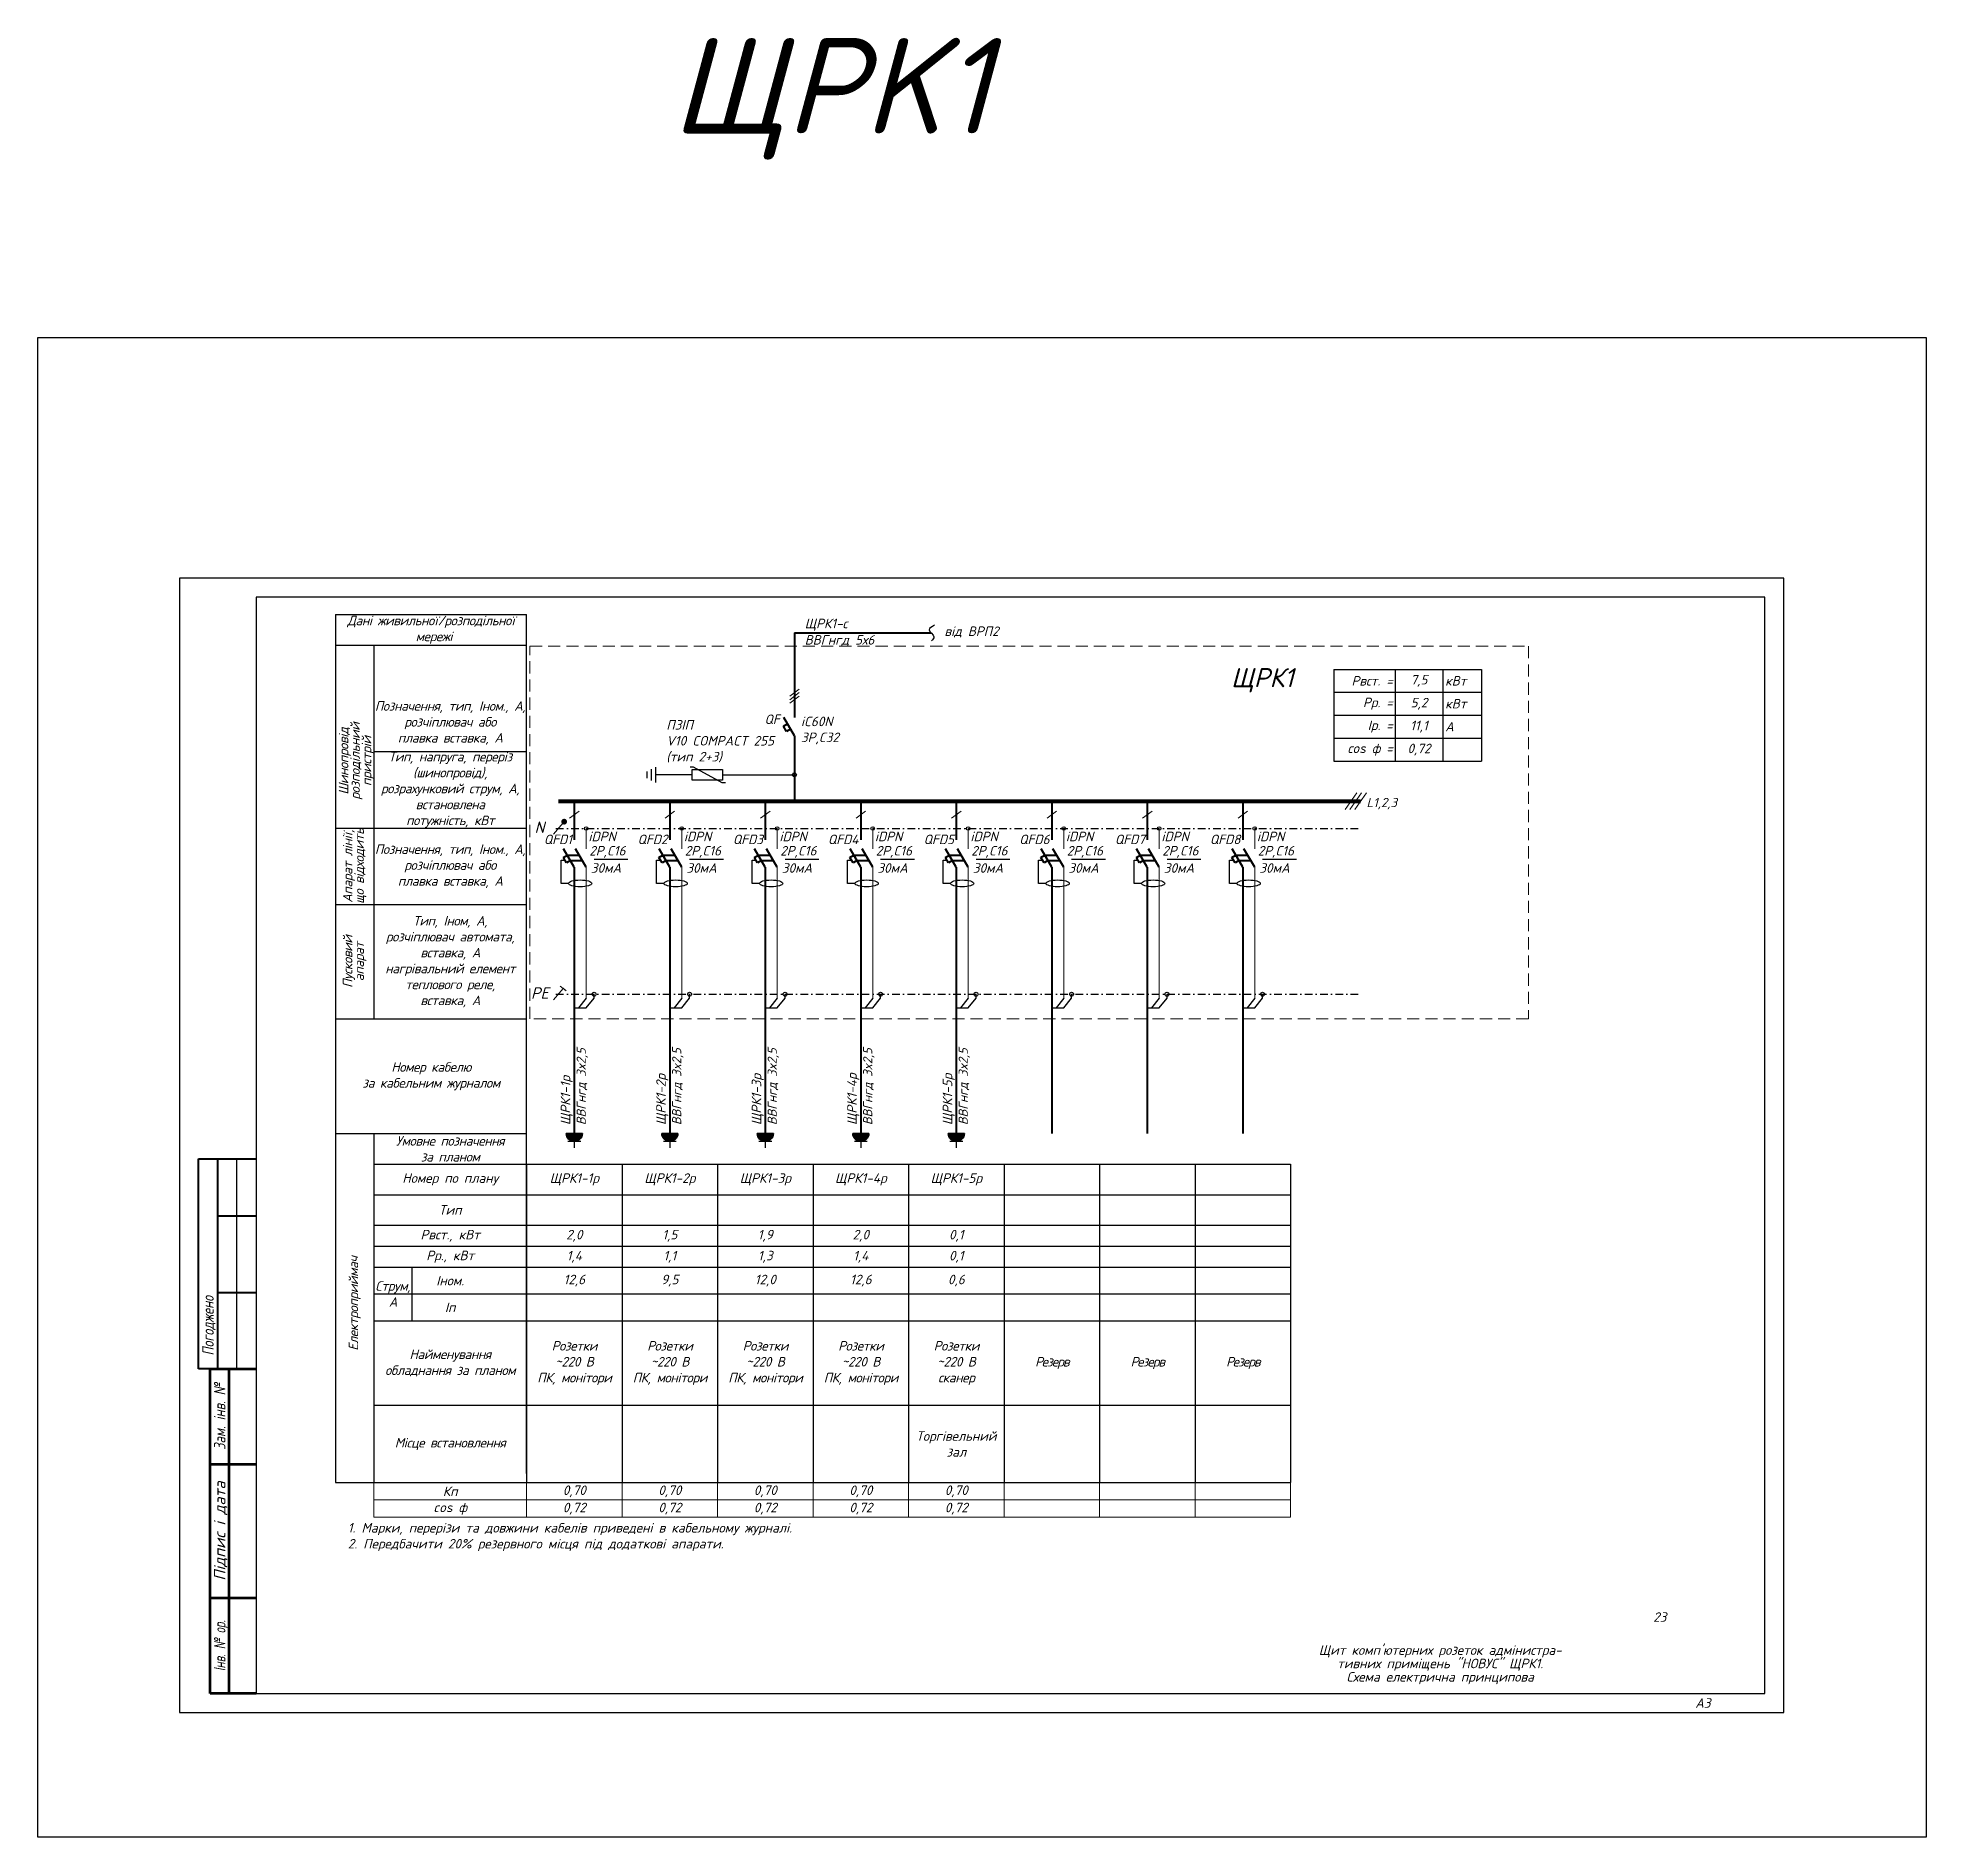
# Model space of a CAD drawing. Header units: millimetres. Extents: x -122434 to 1506205, y -201405 to 386015.
# Drawn here: x 76210 to 125647, y 1056 to 48170 of the extents above; entities that cross this region are included whole.
import ezdxf
from ezdxf.enums import TextEntityAlignment as Align

# ---------------------------------------------------------------- set-up
doc = ezdxf.new("R2010")
doc.units = ezdxf.units.MM
doc.linetypes.add('DASHDOTX2', pattern=[2, 1, -0.5, 0, -0.5])
doc.linetypes.add('DASHED', pattern=[9.525, 6.35, -3.175])
doc.layers.get('Defpoints').update_dxf_attribs({"color": 4})
doc.layers.add('Рамка внешняя', color=4, linetype='Continuous', lineweight=30, plot=False)
doc.layers.add('Схема', color=7, linetype='Continuous')
doc.styles.add('GOST 2.304', font='isocpeui.ttf')
doc.styles.add('ICO', font='isocpeui.ttf')
doc.styles.add('ГОСТ 2.304', font='isocpeui.ttf')
doc.styles.add('СГЕНЕРИР_СТИЛЬ_7', font='isocpeui.ttf')

msp = doc.modelspace()

# ---------------------------------------------------------------- texts
at = {"color": 3, "lineweight": 40, "style": 'GOST 2.304'}
msp.add_text('ЩРK1', height=2500, dxfattribs=at).set_placement((92789, 45662))
at = {"color": 0, "lineweight": 40, "style": 'GOST 2.304'}
msp.add_text('ЩРК1', height=500, dxfattribs=at).set_placement((107446, 31167))
at = {"color": 0, "lineweight": 9, "style": 'ICO'}
for s, height, p in [('L1,2,3', 243.1, (110994, 28026)), ('N', 300, (89216, 27350)), ('PE', 300, (89123, 23011))]:
    msp.add_text(s, height=height, dxfattribs=at).set_placement(p)
at = {"color": 7, "linetype": 'Continuous', "char_height": 250, "style": 'ГОСТ 2.304'}
for s, insert, width, attachment_point in [('{\\T0.95;Дані живильної/розподільної\\P мережі}', (86506, 32670), 5000, 5), ('{\\T0.95;Позначення, тип, Iном., А, розчіплювач або \\Pплавка вставка, А}', (87006, 30230), 4000, 5), ('{\\C256;ПЗІП\\PV10 COMPACT 255\\P(тип 2+3)}', (92663, 29752), 4000, 4), ('{\\T0.95;Тип, напруга, переріз (шинопровід), розрахунковий струм, А, встановлена \\Pпотужність, кВт}', (87006, 28480), 4000, 5), ('{\\T0.95;Позначення, тип, Iном., А, розчіплювач або \\Pплавка вставка, А}', (87006, 26480), 4000, 5), ('{\\T0.95;Тип, Iном, А,\\Pрозчіплювач автомата,\\Pвставка, А\\Pнагрівальний елемент теплового реле,\\Pвставка, А}', (87006, 23980), 4000, 5), ('{\\T0.95;Номер кабелю \\Pза кабельним журналом}', (86506, 20980), 5000, 5), ('{\\T0.95;Умовне позначення \\Pза планом}', (87006, 19080), 4000, 5), ('{\\T0.95;Струм, А}', (85506, 15280), 1000, 5)]:
    msp.add_mtext(s, dxfattribs=dict(at, insert=insert, width=width, attachment_point=attachment_point))
at = {"linetype": 'Continuous', "char_height": 250, "width": 4000, "attachment_point": 4, "style": 'ГОСТ 2.304'}
for s, insert in [('{\\C7;ЩРК1-с}', (96287, 32801)), ('{\\C7;від ВРП2}', (99944, 32612)), ('\\pt3000;ВВГнгд 5х6', (96287, 32386))]:
    msp.add_mtext(s, dxfattribs=dict(at, insert=insert))
at = {"color": 7, "linetype": 'Continuous', "char_height": 250, "attachment_point": 5, "rotation": 90, "line_spacing_factor": 0.72, "style": 'ГОСТ 2.304'}
for s, insert, width in [('{\\T0.95;Шинопровід\\Pрозподільний \\Pпристрій}', (84550, 29230), 3500), ('{\\T0.95;Апарат лінії, що відходить}', (84506, 26480), 2000), ('{\\T0.95;Пусковий \\Pапарат}', (84506, 23980), 3000), ('{\\T0.95;Електроприймач}', (84506, 15030), 8900)]:
    msp.add_mtext(s, dxfattribs=dict(at, insert=insert, width=width))
at = {"color": 1, "linetype": 'Continuous', "char_height": 250, "attachment_point": 4, "style": 'ГОСТ 2.304'}
for s, insert, width in [('{\\C7;QF}', (95234, 30327), 562.36), ('{\\C7;iC60N\\P3P,C32}', (96189, 30033), 4000)]:
    msp.add_mtext(s, dxfattribs=dict(at, insert=insert, width=width))
at = {"color": 7, "linetype": 'Continuous', "char_height": 250, "width": 4000, "attachment_point": 4, "rotation": 90, "style": 'ГОСТ 2.304'}
for s, insert in [('{\\C256;ЩРК1-1р\\P\\H0.95833x;ВВГнгд 3x2,5}', (90256, 19701)), ('{\\C256;ЩРК1-2р\\P\\H0.95833x;ВВГнгд 3x2,5}', (92756, 19701)), ('{\\C256;ЩРК1-3р\\P\\H0.95833x;ВВГнгд 3x2,5}', (95256, 19701)), ('{\\C256;ЩРК1-4р\\P\\H0.95833x;ВВГнгд 3x2,5}', (97756, 19701)), ('{\\C256;ЩРК1-5р\\P\\H0.95833x;ВВГнгд 3x2,5}', (100256, 19701))]:
    msp.add_mtext(s, dxfattribs=dict(at, insert=insert))
at = {"lineweight": 15, "insert": (84325, 9283), "char_height": 250, "width": 14539.48, "attachment_point": 1, "style": 'ГОСТ 2.304'}
msp.add_mtext('{\\C7;1. Марки, перерізи та довжини кабелів приведені в кабельному журналі}.\\P{\\C7;2. Передбачити 20% резервного місця під додаткові апарати.}', dxfattribs=at)
at = {"linetype": 'Continuous', "lineweight": 25, "char_height": 250, "attachment_point": 5, "line_spacing_factor": 0.84, "style": 'GOST 2.304'}
for s, insert, width in [('{\\C7;23}', (118673, 6822), 1500), ('{\\C7;Щит комп\'ютерних розеток адмінистра- тивних приміщень "НОВУС" ЩРК1. \\PСхема електрична принципова }', (112923, 5572), 7000)]:
    msp.add_mtext(s, dxfattribs=dict(at, insert=insert, width=width))

# ---------------------------------------------------------------- blocks, each defined once
blk = doc.blocks.new('*T24')
at = {"color": 0, "linetype": 'ByBlock', "lineweight": -2, "transparency": 16777216}
for p, q in [((0, 0), (24000, 0)), ((0, 0), (0, -8340)), ((4000, 0), (4000, -8340)), ((6500, 0), (6500, -8340)), ((9000, 0), (9000, -8340)), ((11500, 0), (11500, -8340)), ((14000, 0), (14000, -8340)), ((16500, 0), (16500, -8340)), ((19000, 0), (19000, -8340)), ((21500, 0), (21500, -8340)), ((24000, 0), (24000, -8340)), ((0, -800), (24000, -800)), ((0, -1600), (24000, -1600)), ((0, -2150), (24000, -2150)), ((0, -2700), (24000, -2700)), ((0, -3400), (24000, -3400)), ((0, -4100), (24000, -4100)), ((0, -6315), (24000, -6315)), ((0, -8340), (24000, -8340))]:
    blk.add_line(p, q, dxfattribs=at)
at = {"layer": 'Defpoints', "color": 8, "linetype": 'ByBlock', "lineweight": 0, "transparency": 16777216}
for p, q in [((0, -8340), (0, -9247)), ((4000, -8340), (4000, -9247)), ((6500, -8340), (6500, -9247)), ((9000, -8340), (9000, -9247)), ((11500, -8340), (11500, -9247)), ((14000, -8340), (14000, -9247)), ((16500, -8340), (16500, -9247)), ((19000, -8340), (19000, -9247)), ((21500, -8340), (21500, -9247)), ((24000, -8340), (24000, -9247)), ((0, -8794), (24000, -8794)), ((0, -9247), (24000, -9247))]:
    blk.add_line(p, q, dxfattribs=at)
at = {"color": 0, "transparency": 16777216, "char_height": 250, "attachment_point": 5, "style": 'ГОСТ 2.304'}
for s, insert, width in [('Номер по плану', (2000, -400), 3880), ('ЩРК1-1р', (5250, -400), 2380), ('ЩРК1-2р', (7750, -400), 2380), ('ЩРК1-3р', (10250, -400), 2380), ('ЩРК1-4р', (12750, -400), 2380), ('ЩРК1-5р', (15250, -400), 2380), ('Тип', (2000, -1200), 3880), ('Рвст., кВт', (2000, -1875), 3880), ('2,0', (5250, -1875), 2380), ('1,5', (7750, -1875), 2380), ('1,9', (10250, -1875), 2380), ('2,0', (12750, -1875), 2380), ('0,1', (15250, -1875), 2380), ('Рр., кВт', (2000, -2425), 3880), ('Іном.', (2000, -3050), 3880), ('12,6', (5250, -3050), 2380), ('9,5', (7750, -3050), 2380), ('12,0', (10250, -3050), 2380), ('12,6', (12750, -3050), 2380), ('0,6', (15250, -3050), 2380), ('Іп', (2000, -3750), 3880), ('{\\T0.95;\\C7;Найменування обладнання за планом}', (2000, -5208), 3880), ('{\\T0.95;\\C7;Розетки \\P~220 В\\PПК, монітори}', (5250, -5208), 2380), ('{\\T0.95;\\C7;Розетки \\P~220 В\\PПК, монітори}', (7750, -5208), 2380), ('{\\T0.95;\\C7;Розетки \\P~220 В\\PПК, монітори}', (10250, -5208), 2380), ('{\\T0.95;\\C7;Розетки \\P~220 В\\PПК, монітори}', (12750, -5208), 2380), ('{\\T0.95;\\C7;Розетки \\P~220 В\\Pсканер}', (15250, -5208), 2380), ('{\\T0.85;\\C7;Резерв}', (17750, -5208), 2380), ('{\\T0.85;\\C7;Резерв}', (20250, -5208), 2380), ('{\\T0.85;\\C7;Резерв}', (22750, -5208), 2380), ('{\\T0.95;\\C7;Місце встановлення}', (2000, -7328), 3880), ('Торгівельний зал', (15250, -7328), 2380)]:
    blk.add_mtext(s, dxfattribs=dict(at, insert=insert, width=width))
at = {"color": 7, "true_color": 0xffffff, "transparency": 16777216, "char_height": 250, "attachment_point": 5, "style": 'ГОСТ 2.304'}
for s, insert, width in [('1,4', (5250, -2425), 2380), ('1,1', (7750, -2425), 2380), ('1,3', (10250, -2425), 2380), ('1,4', (12750, -2425), 2380), ('0,1', (15250, -2425), 2380), ('cos ф', (2000, -9020), 3880), ('Кп', (2000, -8567), 3880), ('0,70', (5250, -8567), 2380), ('0,72', (5250, -9020), 2380), ('0,70', (7750, -8567), 2380), ('0,72', (7750, -9020), 2380), ('0,70', (10250, -8567), 2380), ('0,72', (10250, -9020), 2380), ('0,70', (12750, -8567), 2380), ('0,72', (12750, -9020), 2380), ('0,70', (15250, -8567), 2380), ('0,72', (15250, -9020), 2380)]:
    blk.add_mtext(s, dxfattribs=dict(at, insert=insert, width=width))
blk = doc.blocks.new('*T25')
at = {"color": 0, "linetype": 'ByBlock', "lineweight": -2, "transparency": 16777216}
for p, q in [((0, 0), (3860, 0)), ((0, 0), (0, -2400)), ((1600, 0), (1600, -2400)), ((2850, 0), (2850, -2400)), ((3860, 0), (3860, -2400)), ((0, -600), (3860, -600)), ((0, -1200), (3860, -1200)), ((0, -1800), (3860, -1800)), ((0, -2400), (1600, -2400)), ((2850, -2400), (3860, -2400))]:
    blk.add_line(p, q, dxfattribs=at)
at = {"color": 0, "lineweight": -2, "transparency": 16777216}
blk.add_line((1600, -2400), (2850, -2400), dxfattribs=at)
at = {"color": 0, "transparency": 16777216, "char_height": 250, "style": 'ГОСТ 2.304'}
for s, insert, width, attachment_point in [('Рвст. =', (1540, -300), 1480, 6), ('7,5', (2225, -300), 1130, 5), ('кВт', (2910, -300), 890, 4), ('Рр. =', (1540, -900), 1480, 6), ('5,2', (2225, -900), 1130, 5), ('кВт', (2910, -900), 890, 4), ('Ір. =', (1540, -1500), 1480, 6), ('11,1', (2225, -1500), 1130, 5), ('А', (2910, -1500), 890, 4), ('сos ф =', (1540, -2100), 1480, 6), ('0,72', (2225, -2100), 1130, 5)]:
    blk.add_mtext(s, dxfattribs=dict(at, insert=insert, width=width, attachment_point=attachment_point))
blk = doc.blocks.new('*U159')
at = {"color": 0, "lineweight": 40}
for p, q in [((0, 0), (0, -1005)), ((-284, -1468), (-180, -1408)), ((-204, -1607), (-284, -1468)), ((0, -1720), (-280, -1240)), ((-181, -1409), (130, -1409)), ((311, -1720), (31, -1240)), ((-100, -1547), (-204, -1607)), ((-100, -1547), (210, -1547))]:
    blk.add_line(p, q, dxfattribs=at)
at = {"color": 0, "lineweight": 13}
blk.add_line((-124, -441), (124, -256), dxfattribs=at)
at = {"color": 0, "lineweight": 9}
for p, q in [((311, -711), (311, -1240)), ((311, -2461), (311, -1720)), ((311, -2941), (311, -2461)), ((311, -5151), (311, -2941))]:
    blk.add_line(p, q, dxfattribs=at)
at = {"lineweight": 40}
for p, q in [((0, -1720), (0, -2226)), ((0, -2226), (0, -2941)), ((0, -2941), (0, -4529))]:
    blk.add_line(p, q, dxfattribs=at)
blk.add_line((516, -1512), (1402, -1512))
at = {"color": 0}
blk.add_lwpolyline([(-151, -2149), (-346, -2149), (-346, -1537), (-244, -1537)], dxfattribs=at)
blk.add_circle((311, -711), 46.3, dxfattribs=at)
blk.add_ellipse((153, -2149), major_axis=(-304, 0), ratio=0.29336, dxfattribs=at)
at = {"color": 0, "lineweight": 40}
blk.add_point((-37, -1659), dxfattribs=at)
at = {"style": 'ГОСТ 2.304'}
blk.add_attdef('QF', text='', height=250, dxfattribs=at).set_placement((-61, -997), align=Align.MIDDLE_RIGHT)
at = {"lineweight": 50, "style": 'ГОСТ 2.304'}
for tag, p in [('ТYPE', (369, -1046)), ('CURRENT', (391, -1419)), ('D_CURRENT', (432, -1871))]:
    blk.add_attdef(tag, p, '', height=250, dxfattribs=at)
blk = doc.blocks.new('*U4')
h = blk.add_hatch(color=256)
h.dxf.hatch_style = 1
h.paths.add_polyline_path([(175, 0, 1), (-175, 0)])
at = {"color": 0, "linetype": 'Continuous', "lineweight": 30}
for p, q in [((175, 0), (-175, 0)), ((140, 175), (-140, 175)), ((0, 175), (0, 315)), ((0, 175), (0, 315)), ((0, 175), (0, 315))]:
    blk.add_line(p, q, dxfattribs=at)
blk.add_arc((0, 0), 175, 0, 180, dxfattribs=at)
blk = doc.blocks.new('*U8')
at = {"lineweight": 40}
for p, q in [((4.94, 90), (4.94, 145)), ((4.94, 145), (19.94, 145)), ((9.94, 145), (9.94, 90)), ((9.94, 130), (19.94, 130)), ((9.94, 110), (19.94, 110)), ((19.94, 90), (4.94, 90))]:
    blk.add_line(p, q, dxfattribs=at)
at = {"lineweight": 25}
blk.add_line((14.94, 90), (14.94, 145), dxfattribs=at)
at = {"linetype": 'Continuous', "lineweight": 60}
for p, q in [((8, 5), (8, 90)), ((8, 90), (20, 90)), ((13, 5), (13, 90)), ((8, 65), (20, 65)), ((8, 30), (20, 30)), ((20, 5), (8, 5))]:
    blk.add_line(p, q, dxfattribs=at)
at = {"lineweight": 30, "ltscale": 100}
blk.add_lwpolyline([(20, 5), (415, 5), (415, 292), (20, 292)], close=True, dxfattribs=at)
at = {"layer": 'Рамка внешняя', "ltscale": 100}
blk.add_lwpolyline([(0, 0), (420, 0), (420, 297), (0, 297)], close=True, dxfattribs=at)
at = {"linetype": 'Continuous', "lineweight": 25, "style": 'СГЕНЕРИР_СТИЛЬ_7'}
for s, width, p in [('Погоджено', 0.8, (7.44, 101.27)), ('Зам. інв. №', 0.8, (10.5, 77.5)), ('Інв. № ор.', 0.7, (10.5, 17.5))]:
    blk.add_text(s, height=3, rotation=90, dxfattribs=dict(at, width=width)).set_placement(p, align=Align.MIDDLE_CENTER)
blk.add_text('Підпис і дата', height=3, rotation=90, dxfattribs=at).set_placement((10.5, 47.5), align=Align.MIDDLE_CENTER)
at = {"layer": 'Схема', "linetype": 'Continuous', "style": 'ГОСТ 2.304'}
blk.add_text('А3', height=2.5, dxfattribs=at).set_placement((396.77, 1.24))

# ---------------------------------------------------------------- linework, layer by layer
at = {"color": 7, "ltscale": 200}
for p, q in [((84006, 33070), (89006, 33070)), ((84006, 33070), (84006, 10340)), ((89006, 10580), (89006, 33070)), ((84006, 32270), (89006, 32270)), ((85006, 32270), (85006, 27480)), ((85006, 29480), (89006, 29480)), ((84006, 27480), (89006, 27480)), ((85006, 27480), (85006, 25480)), ((84006, 25480), (89006, 25480)), ((85006, 25480), (85006, 22480)), ((84006, 22480), (89006, 22480)), ((84006, 19480), (89006, 19480)), ((85006, 19480), (85006, 10580)), ((85006, 18680), (89006, 18680)), ((85006, 17880), (89006, 17880)), ((85006, 17080), (89006, 17080)), ((85006, 15980), (89006, 15980)), ((86006, 15980), (86006, 14580)), ((86006, 15280), (89006, 15280)), ((85006, 14580), (89006, 14580)), ((84006, 10340), (85006, 10340))]:
    msp.add_line(p, q, dxfattribs=at)
at = {"lineweight": 40, "ltscale": 200}
for p, q in [((96018, 32591), (99597, 32591)), ((96018, 32591), (96018, 30374)), ((90256, 23650), (90256, 19480)), ((92756, 23650), (92756, 19480)), ((95256, 23650), (95256, 19480)), ((97756, 23650), (97756, 19480)), ((100256, 23650), (100256, 19480)), ((102756, 23650), (102756, 19480)), ((105256, 23650), (105256, 19480)), ((107756, 23650), (107756, 19480))]:
    msp.add_line(p, q, dxfattribs=at)
at = {"color": 0, "lineweight": 13, "ltscale": 200}
for p, q in [((95894, 30932), (96142, 31117)), ((95894, 30840), (96142, 31025)), ((95894, 30749), (96142, 30934))]:
    msp.add_line(p, q, dxfattribs=at)
at = {"color": 0, "lineweight": 40, "ltscale": 200}
for p, q in [((95734, 30146), (95838, 30206)), ((96018, 29894), (95738, 30374)), ((95814, 30007), (95734, 30146)), ((95918, 30067), (95814, 30007)), ((96018, 29894), (96018, 28179))]:
    msp.add_line(p, q, dxfattribs=at)
at = {"color": 7, "lineweight": 30, "ltscale": 300}
for p, q in [((93337, 28873, 0), (92394, 28873, 0)), ((93376, 29074, 0), (93287, 29074, 0)), ((94126, 28660, 0), (93376, 29074, 0)), ((94137, 28873, 0), (96018, 28873, 0)), ((94216, 28660, 0), (94126, 28660, 0))]:
    msp.add_line(p, q, dxfattribs=at)
at = {"lineweight": 15, "ltscale": 200}
for p, q in [((110743, 28398), (110437, 27961)), ((110867, 28398), (110561, 27961)), ((110991, 28398), (110685, 27961))]:
    msp.add_line(p, q, dxfattribs=at)
at = {"color": 0, "linetype": 'DASHDOTX2', "ltscale": 200}
for p, q in [((89774, 27468), (110838, 27468)), ((89774, 23129), (110838, 23129))]:
    msp.add_line(p, q, dxfattribs=at)
at = {"color": 0, "ltscale": 200}
for p, q in [((90247, 22769), (90570, 22769)), ((90567, 23028), (90369, 22769)), ((90570, 22769), (90773, 23029)), ((90773, 23029), (90773, 23129)), ((92747, 22769), (93070, 22769)), ((93067, 23028), (92869, 22769)), ((93070, 22769), (93273, 23029)), ((93273, 23029), (93273, 23129)), ((95247, 22769), (95570, 22769)), ((95567, 23028), (95369, 22769)), ((95570, 22769), (95773, 23029)), ((95773, 23029), (95773, 23129)), ((97747, 22769), (98070, 22769)), ((98067, 23028), (97869, 22769)), ((98070, 22769), (98273, 23029)), ((98273, 23029), (98273, 23129)), ((100247, 22769), (100570, 22769)), ((100567, 23028), (100369, 22769)), ((100570, 22769), (100773, 23029)), ((100773, 23029), (100773, 23129)), ((102747, 22769), (103070, 22769)), ((103067, 23028), (102869, 22769)), ((103070, 22769), (103273, 23029)), ((103273, 23029), (103273, 23129)), ((105247, 22769), (105570, 22769)), ((105567, 23028), (105369, 22769)), ((105570, 22769), (105773, 23029)), ((105773, 23029), (105773, 23129)), ((107747, 22769), (108070, 22769)), ((108067, 23028), (107869, 22769)), ((108070, 22769), (108273, 23029)), ((108273, 23029), (108273, 23129))]:
    msp.add_line(p, q, dxfattribs=at)
at = {"color": 3}
msp.add_lwpolyline([(76210, 40325), (125647, 40325), (125647, 1056), (76210, 1056)], close=True, dxfattribs=at)
at = {"linetype": 'DASHED', "lineweight": 18, "ltscale": 50}
msp.add_lwpolyline([(89095, 32240), (115233, 32240), (115233, 22480), (89095, 22480)], close=True, dxfattribs=at)
at = {"color": 7, "lineweight": 30, "ltscale": 100, "elevation": 0}
for points in [[(92167, 28784), (92167, 28961)], [(92280, 28727), (92280, 29019)], [(92394, 28669), (92394, 29076)]]:
    msp.add_lwpolyline(points, dxfattribs=at)
msp.add_lwpolyline([(93337, 28736), (93337, 29010), (94137, 29010), (94137, 28736)], close=True, dxfattribs=at)
at = {"color": 0, "lineweight": 40, "ltscale": 50, "const_width": 100}
msp.add_lwpolyline([(89836, 28179), (110838, 28179)], dxfattribs=at)
at = {"lineweight": 9, "ltscale": 50, "const_width": 75}
msp.add_lwpolyline([(89954, 27646, 1), (90029, 27646, 1)], format="xyb", close=True, dxfattribs=at)
at = {"lineweight": 20, "ltscale": 50}
for points in [[(89966, 27618), (89709, 27318)], [(89965, 23280), (89709, 22980)], [(89962, 23283), (90043, 23219), (89888, 23341)]]:
    msp.add_lwpolyline(points, dxfattribs=at)
at = {"color": 0}
for centre in [(96018, 28873, 0), (90773, 23129), (93273, 23129), (95773, 23129), (98273, 23129), (100773, 23129), (103273, 23129), (105773, 23129), (108273, 23129)]:
    msp.add_circle(centre, 51.8, dxfattribs=at)
msp.add_spline([(99687, 32789), (99543, 32666), (99671, 32486), (99607, 32379)], degree=3)

# ---------------------------------------------------------------- block references
at = {"xscale": 100, "yscale": 100, "zscale": 100}
msp.add_blockref('*U8', (79923, 4322), dxfattribs=at)
for name, p in [('*T25', (110143, 31634)), ('*T24', (85006, 18680))]:
    msp.add_blockref(name, p)
at = {"lineweight": 50}
for p, values in [((90256, 28179), {'QF': 'QFD1', 'ТYPE': 'iDPN', 'CURRENT': '2P,C16', 'D_CURRENT': '30мА'}), ((92756, 28179), {'QF': 'QFD2', 'ТYPE': 'iDPN', 'CURRENT': '2P,C16', 'D_CURRENT': '30мА'}), ((95256, 28179), {'QF': 'QFD3', 'ТYPE': 'iDPN', 'CURRENT': '2P,C16', 'D_CURRENT': '30мА'}), ((97756, 28179), {'QF': 'QFD4', 'ТYPE': 'iDPN', 'CURRENT': '2P,C16', 'D_CURRENT': '30мА'}), ((100256, 28179), {'QF': 'QFD5', 'ТYPE': 'iDPN', 'CURRENT': '2P,C16', 'D_CURRENT': '30мА'}), ((102756, 28179), {'QF': 'QFD6', 'ТYPE': 'iDPN', 'CURRENT': '2P,C16', 'D_CURRENT': '30мА'}), ((105256, 28179), {'QF': 'QFD7', 'ТYPE': 'iDPN', 'CURRENT': '2P,C16', 'D_CURRENT': '30мА'}), ((107756, 28179), {'QF': 'QFD8', 'ТYPE': 'iDPN', 'CURRENT': '2P,C16', 'D_CURRENT': '30мА'})]:
    msp.add_blockref('*U159', p, dxfattribs=at).add_auto_attribs(values)
at = {"xscale": -1.2, "yscale": 1.2, "zscale": 1.2, "rotation": 180}
for p in [(90256, 19480), (92756, 19480), (95256, 19480), (97756, 19480), (100256, 19480)]:
    msp.add_blockref('*U4', p, dxfattribs=at)

msp.set_redraw_order([(e.dxf.handle, doc.entitydb.next_handle()) for e in msp.query("TEXT MTEXT ATTDEF DIMENSION ARC_DIMENSION")])  # texts and dimensions are drawn at this point

doc.saveas('drawing.dxf')
